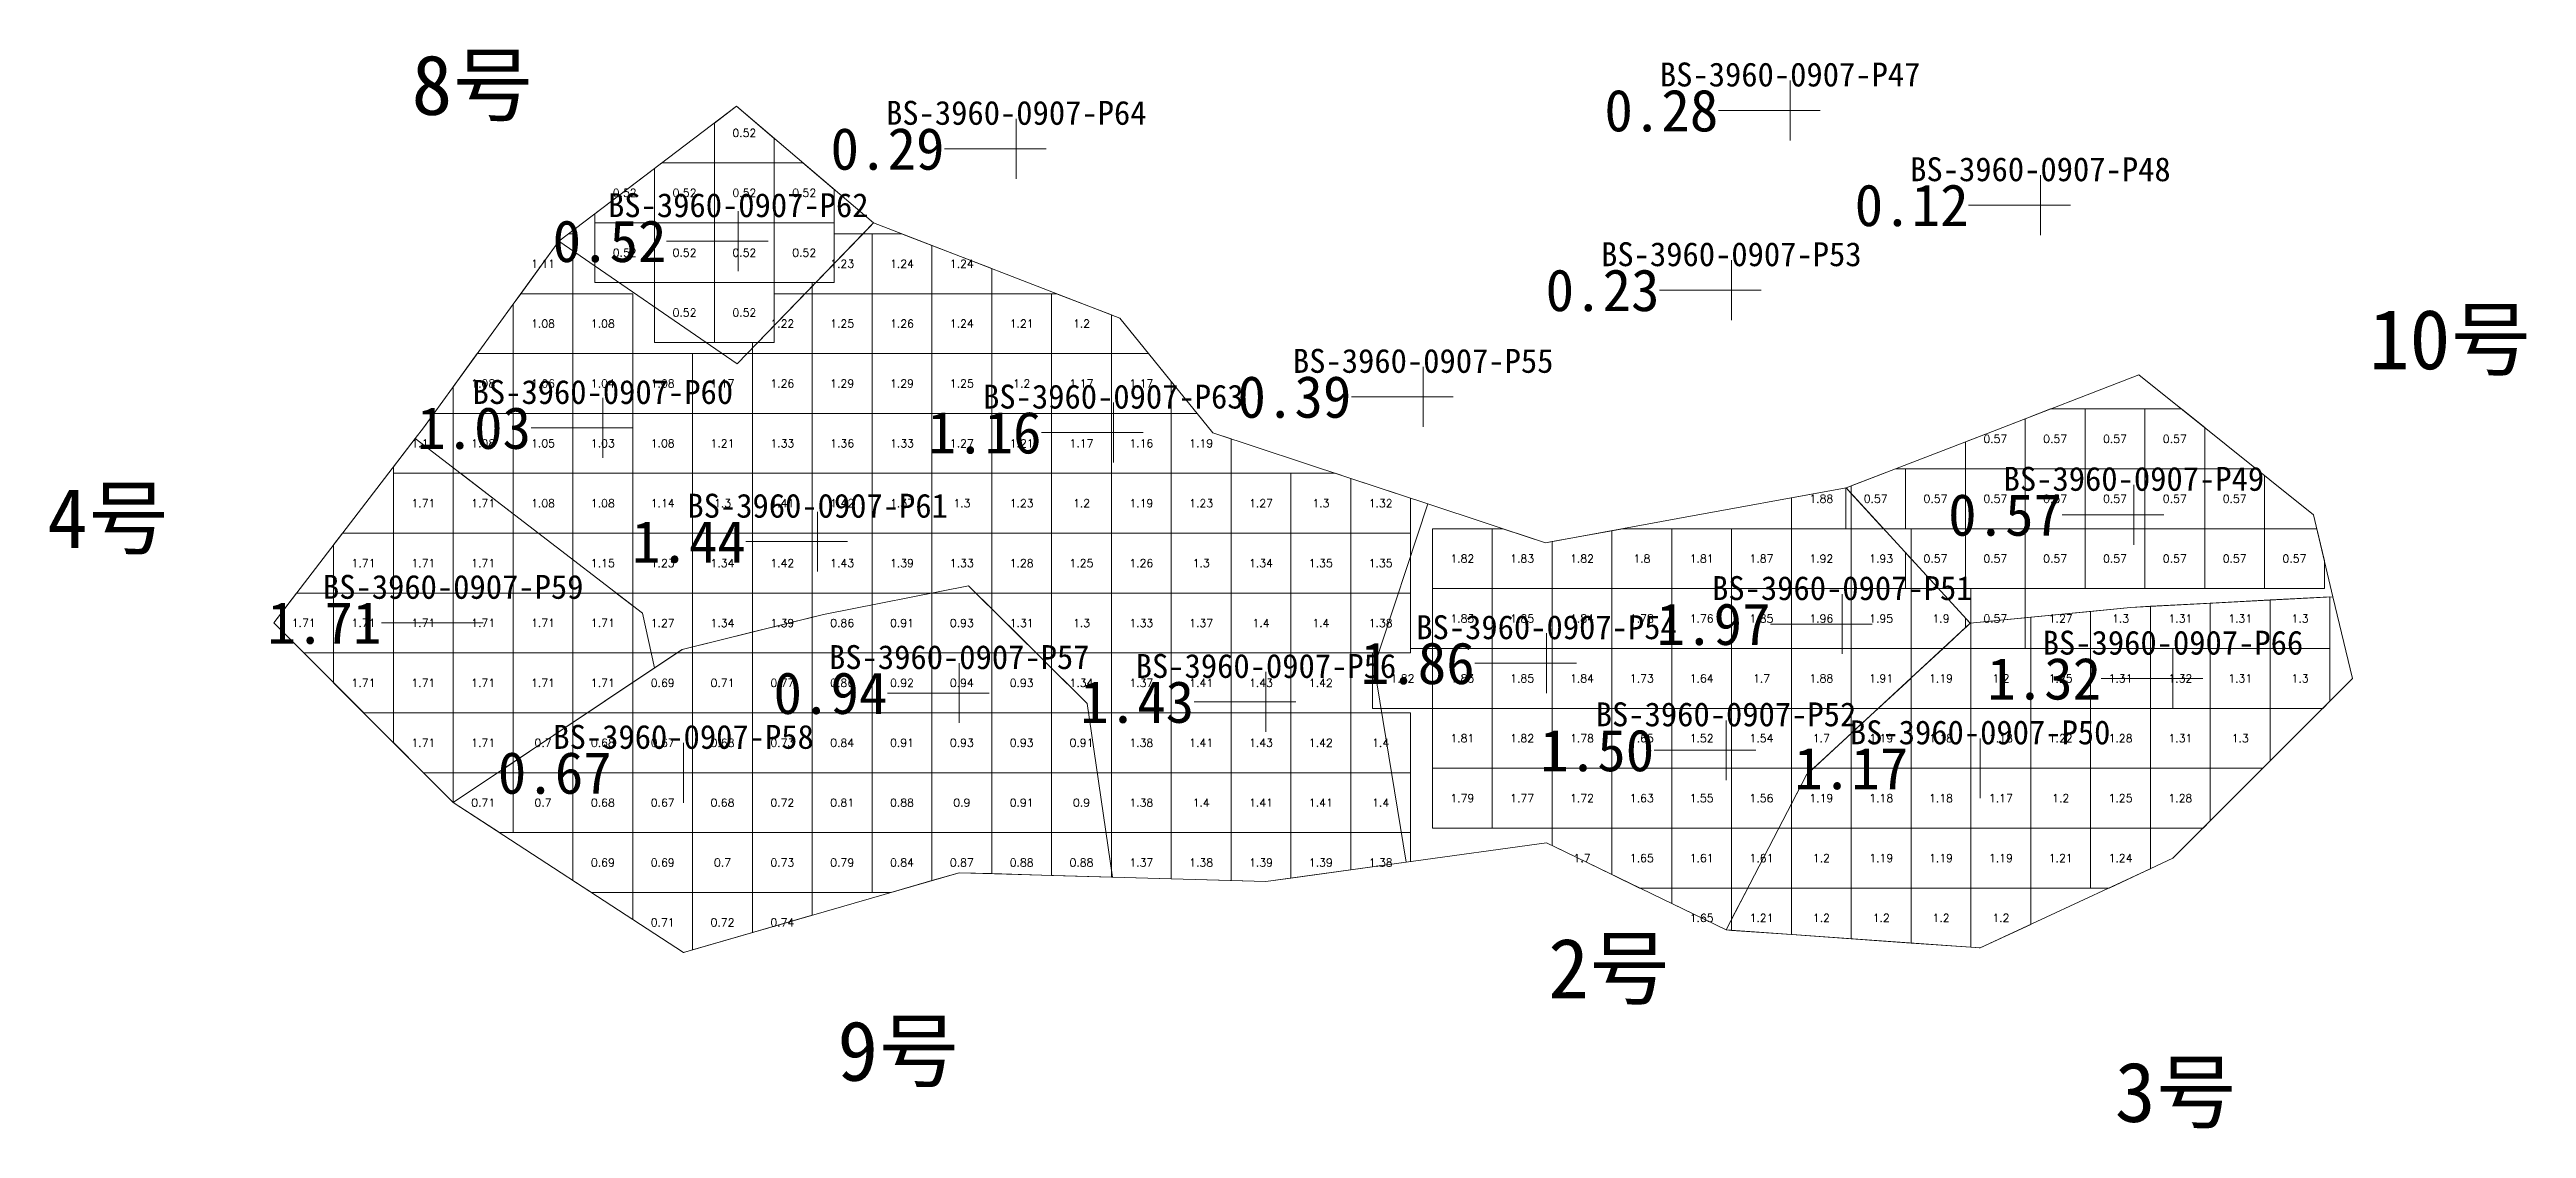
# Model space of a CAD drawing. Header units: inches. Extents: x 469987 to 470037.4, y 4349675.1 to 4349761.5.
# Drawn here: x 469986.96 to 470028.36, y 4349675.06 to 4349693.08 of the extents above; entities that cross this region are included whole.
import ezdxf
from ezdxf.enums import TextEntityAlignment as Align

# ---------------------------------------------------------------- set-up
doc = ezdxf.new("R2010")
doc.units = ezdxf.units.IN
doc.header["$MEASUREMENT"] = 0
for name, color, linetype, lineweight in [('0.500-1.000', 7, 'Continuous', 0), ('1.000-1.500', 7, 'Continuous', 0), ('1.500-3.000', 7, 'Continuous', 0), ('孔口文字', 7, 'Continuous', 0), ('点', 7, 'Continuous', 0), ('爆区方格网', 7, 'Continuous', 0), ('线条', 7, 'Continuous', 0), ('钻孔', 7, 'Continuous', 0)]:
    doc.layers.add(name, color=color, linetype=linetype, lineweight=lineweight)
doc.styles.add('3dmine_textStyle_1', font='txt.shx', dxfattribs={"height": 1, "bigfont": 'gbcbig.shx'})
doc.styles.add('3dmine_textStyle_2', font='宋体.ttf', dxfattribs={"height": 1})
doc.styles.add('3dmine_textStyle_3', font='simsunb.ttf', dxfattribs={"height": 1})

msp = doc.modelspace()

# ---------------------------------------------------------------- texts
at = {"color": 7, "linetype": 'Continuous', "lineweight": 0, "style": '3dmine_textStyle_2'}
for s, p in [('8号', (469993.014, 4349691.986, 1980.974)), ('10号', (470025.728, 4349687.738, 1980.974)), ('4号', (469986.923, 4349684.752, 1980.974)), ('2号', (470012.011, 4349677.234, 1980.974)), ('9号', (470000.131, 4349675.856, 1980.974)), ('3号', (470021.481, 4349675.168, 1980.974))]:
    msp.add_text(s, height=1, dxfattribs=at).set_placement(p)
at = {"color": 4, "linetype": 'Continuous', "lineweight": 0, "true_color": 0x00ffff, "style": '3dmine_textStyle_1'}
for s, p in [('0.52', (469998.576, 4349691.684, 3961.019)), ('0.52', (469996.576, 4349690.684, 3961.019)), ('0.52', (469997.576, 4349690.684, 3961.019)), ('0.52', (469998.576, 4349690.684, 3961.019)), ('0.52', (469999.576, 4349690.684, 3961.019)), ('0.52', (469996.576, 4349689.684, 3961.019)), ('0.52', (469997.576, 4349689.684, 3961.019)), ('0.52', (469998.576, 4349689.684, 3961.019)), ('0.52', (469999.576, 4349689.684, 3961.019)), ('0.52', (469997.576, 4349688.684, 3961.019)), ('0.52', (469998.576, 4349688.684, 3961.019)), ('0.57', (470019.484, 4349686.575, 3960.207)), ('0.57', (470020.484, 4349686.575, 3960.207)), ('0.57', (470021.484, 4349686.575, 3960.207)), ('0.57', (470022.484, 4349686.575, 3960.207)), ('0.57', (470017.484, 4349685.575, 3960.207)), ('0.57', (470018.484, 4349685.575, 3960.207)), ('0.57', (470019.484, 4349685.575, 3960.207)), ('0.57', (470020.484, 4349685.575, 3960.207)), ('0.57', (470021.484, 4349685.575, 3960.207)), ('0.57', (470022.484, 4349685.575, 3960.207)), ('0.57', (470023.484, 4349685.575, 3960.207)), ('0.57', (470018.484, 4349684.575, 3960.207)), ('0.57', (470019.484, 4349684.575, 3960.207)), ('0.57', (470020.484, 4349684.575, 3960.207)), ('0.57', (470021.484, 4349684.575, 3960.207)), ('0.57', (470022.484, 4349684.575, 3960.207)), ('0.57', (470023.484, 4349684.575, 3960.207)), ('0.57', (470024.484, 4349684.575, 3960.207)), ('0.57', (470019.484, 4349683.575, 3960.207)), ('0.86', (470000.211, 4349683.5, 3960.252)), ('0.91', (470001.211, 4349683.5, 3960.252)), ('0.93', (470002.211, 4349683.5, 3960.252)), ('0.69', (469997.211, 4349682.5, 3960.252)), ('0.71', (469998.211, 4349682.5, 3960.252)), ('0.77', (469999.211, 4349682.5, 3960.252)), ('0.86', (470000.211, 4349682.5, 3960.252)), ('0.92', (470001.211, 4349682.5, 3960.252)), ('0.94', (470002.211, 4349682.5, 3960.252)), ('0.93', (470003.211, 4349682.5, 3960.252)), ('0.68', (469996.211, 4349681.5, 3960.252)), ('0.67', (469997.211, 4349681.5, 3960.252)), ('0.68', (469998.211, 4349681.5, 3960.252)), ('0.73', (469999.211, 4349681.5, 3960.252)), ('0.84', (470000.211, 4349681.5, 3960.252)), ('0.91', (470001.211, 4349681.5, 3960.252)), ('0.93', (470002.211, 4349681.5, 3960.252)), ('0.93', (470003.211, 4349681.5, 3960.252)), ('0.91', (470004.211, 4349681.5, 3960.252)), ('0.71', (469994.211, 4349680.5, 3960.252)), ('0.7', (469995.211, 4349680.5, 3960.252)), ('0.68', (469996.211, 4349680.5, 3960.252)), ('0.67', (469997.211, 4349680.5, 3960.252)), ('0.68', (469998.211, 4349680.5, 3960.252)), ('0.72', (469999.211, 4349680.5, 3960.252)), ('0.81', (470000.211, 4349680.5, 3960.252)), ('0.88', (470001.211, 4349680.5, 3960.252)), ('0.9', (470002.211, 4349680.5, 3960.252)), ('0.91', (470003.211, 4349680.5, 3960.252)), ('0.9', (470004.211, 4349680.5, 3960.252)), ('0.69', (469996.211, 4349679.5, 3960.252)), ('0.69', (469997.211, 4349679.5, 3960.252)), ('0.7', (469998.211, 4349679.5, 3960.252)), ('0.73', (469999.211, 4349679.5, 3960.252)), ('0.79', (470000.211, 4349679.5, 3960.252)), ('0.84', (470001.211, 4349679.5, 3960.252)), ('0.87', (470002.211, 4349679.5, 3960.252)), ('0.88', (470003.211, 4349679.5, 3960.252)), ('0.88', (470004.211, 4349679.5, 3960.252)), ('0.71', (469997.211, 4349678.5, 3960.252)), ('0.72', (469998.211, 4349678.5, 3960.252)), ('0.74', (469999.211, 4349678.5, 3960.252))]:
    msp.add_text(s, height=0.1333, dxfattribs=at).set_placement(p, align=Align.MIDDLE_CENTER)
at = {"color": 5, "linetype": 'Continuous', "lineweight": 0, "true_color": 0x0000ff, "style": '3dmine_textStyle_1'}
for s, p in [('1.11', (469995.211, 4349689.5, 3960.875)), ('1.23', (470000.211, 4349689.5, 3960.875)), ('1.24', (470001.211, 4349689.5, 3960.875)), ('1.24', (470002.211, 4349689.5, 3960.875)), ('1.08', (469995.211, 4349688.5, 3960.875)), ('1.08', (469996.211, 4349688.5, 3960.875)), ('1.22', (469999.211, 4349688.5, 3960.875)), ('1.25', (470000.211, 4349688.5, 3960.875)), ('1.26', (470001.211, 4349688.5, 3960.875)), ('1.24', (470002.211, 4349688.5, 3960.875)), ('1.21', (470003.211, 4349688.5, 3960.875)), ('1.2', (470004.211, 4349688.5, 3960.875)), ('1.08', (469994.211, 4349687.5, 3960.875)), ('1.06', (469995.211, 4349687.5, 3960.875)), ('1.04', (469996.211, 4349687.5, 3960.875)), ('1.08', (469997.211, 4349687.5, 3960.875)), ('1.17', (469998.211, 4349687.5, 3960.875)), ('1.26', (469999.211, 4349687.5, 3960.875)), ('1.29', (470000.211, 4349687.5, 3960.875)), ('1.29', (470001.211, 4349687.5, 3960.875)), ('1.25', (470002.211, 4349687.5, 3960.875)), ('1.2', (470003.211, 4349687.5, 3960.875)), ('1.17', (470004.211, 4349687.5, 3960.875)), ('1.17', (470005.211, 4349687.5, 3960.875)), ('1.11', (469993.211, 4349686.5, 3960.875)), ('1.08', (469994.211, 4349686.5, 3960.875)), ('1.05', (469995.211, 4349686.5, 3960.875)), ('1.03', (469996.211, 4349686.5, 3960.875)), ('1.08', (469997.211, 4349686.5, 3960.875)), ('1.21', (469998.211, 4349686.5, 3960.875)), ('1.33', (469999.211, 4349686.5, 3960.875)), ('1.36', (470000.211, 4349686.5, 3960.875)), ('1.33', (470001.211, 4349686.5, 3960.875)), ('1.27', (470002.211, 4349686.5, 3960.875)), ('1.21', (470003.211, 4349686.5, 3960.875)), ('1.17', (470004.211, 4349686.5, 3960.875)), ('1.16', (470005.211, 4349686.5, 3960.875)), ('1.19', (470006.211, 4349686.5, 3960.875)), ('1.71', (469993.211, 4349685.501, 3960.758)), ('1.71', (469994.211, 4349685.501, 3960.758)), ('1.08', (469995.211, 4349685.5, 3960.875)), ('1.08', (469996.211, 4349685.5, 3960.875)), ('1.14', (469997.211, 4349685.5, 3960.875)), ('1.3', (469998.211, 4349685.5, 3960.875)), ('1.41', (469999.211, 4349685.5, 3960.875)), ('1.42', (470000.211, 4349685.5, 3960.875)), ('1.37', (470001.211, 4349685.5, 3960.875)), ('1.3', (470002.211, 4349685.5, 3960.875)), ('1.23', (470003.211, 4349685.5, 3960.875)), ('1.2', (470004.211, 4349685.5, 3960.875)), ('1.19', (470005.211, 4349685.5, 3960.875)), ('1.23', (470006.211, 4349685.5, 3960.875)), ('1.27', (470007.211, 4349685.5, 3960.875)), ('1.3', (470008.211, 4349685.5, 3960.875)), ('1.32', (470009.211, 4349685.5, 3960.875)), ('1.71', (469992.211, 4349684.501, 3960.758)), ('1.71', (469993.211, 4349684.501, 3960.758)), ('1.71', (469994.211, 4349684.501, 3960.758)), ('1.15', (469996.211, 4349684.5, 3960.875)), ('1.23', (469997.211, 4349684.5, 3960.875)), ('1.34', (469998.211, 4349684.5, 3960.875)), ('1.42', (469999.211, 4349684.5, 3960.875)), ('1.43', (470000.211, 4349684.5, 3960.875)), ('1.39', (470001.211, 4349684.5, 3960.875)), ('1.33', (470002.211, 4349684.5, 3960.875)), ('1.28', (470003.211, 4349684.5, 3960.875)), ('1.25', (470004.211, 4349684.5, 3960.875)), ('1.26', (470005.211, 4349684.5, 3960.875)), ('1.3', (470006.211, 4349684.5, 3960.875)), ('1.34', (470007.211, 4349684.5, 3960.875)), ('1.35', (470008.211, 4349684.5, 3960.875)), ('1.35', (470009.211, 4349684.5, 3960.875)), ('1.27', (470020.577, 4349683.575, 3960.639)), ('1.3', (470021.577, 4349683.575, 3960.639)), ('1.31', (470022.577, 4349683.575, 3960.639)), ('1.31', (470023.577, 4349683.575, 3960.639)), ('1.3', (470024.577, 4349683.575, 3960.639)), ('1.71', (469991.211, 4349683.501, 3960.758)), ('1.71', (469992.211, 4349683.501, 3960.758)), ('1.71', (469993.211, 4349683.501, 3960.758)), ('1.71', (469994.211, 4349683.501, 3960.758)), ('1.71', (469995.211, 4349683.501, 3960.758)), ('1.71', (469996.211, 4349683.501, 3960.758)), ('1.27', (469997.211, 4349683.5, 3960.875)), ('1.34', (469998.211, 4349683.5, 3960.875)), ('1.39', (469999.211, 4349683.5, 3960.875)), ('1.31', (470003.211, 4349683.5, 3960.875)), ('1.3', (470004.211, 4349683.5, 3960.875)), ('1.33', (470005.211, 4349683.5, 3960.875)), ('1.37', (470006.211, 4349683.5, 3960.875)), ('1.4', (470007.211, 4349683.5, 3960.875)), ('1.4', (470008.211, 4349683.5, 3960.875)), ('1.38', (470009.211, 4349683.5, 3960.875)), ('1.71', (469992.211, 4349682.501, 3960.758)), ('1.71', (469993.211, 4349682.501, 3960.758)), ('1.71', (469994.211, 4349682.501, 3960.758)), ('1.71', (469995.211, 4349682.501, 3960.758)), ('1.71', (469996.211, 4349682.501, 3960.758)), ('1.34', (470004.211, 4349682.5, 3960.875)), ('1.37', (470005.211, 4349682.5, 3960.875)), ('1.41', (470006.211, 4349682.5, 3960.875)), ('1.43', (470007.211, 4349682.5, 3960.875)), ('1.42', (470008.211, 4349682.5, 3960.875)), ('1.19', (470018.577, 4349682.575, 3960.639)), ('1.2', (470019.577, 4349682.575, 3960.639)), ('1.25', (470020.577, 4349682.575, 3960.639)), ('1.31', (470021.577, 4349682.575, 3960.639)), ('1.32', (470022.577, 4349682.575, 3960.639)), ('1.31', (470023.577, 4349682.575, 3960.639)), ('1.3', (470024.577, 4349682.575, 3960.639)), ('1.71', (469993.211, 4349681.501, 3960.758)), ('1.71', (469994.211, 4349681.501, 3960.758)), ('0.7', (469995.211, 4349681.5, 3960.252)), ('1.38', (470005.211, 4349681.5, 3960.875)), ('1.41', (470006.211, 4349681.5, 3960.875)), ('1.43', (470007.211, 4349681.5, 3960.875)), ('1.42', (470008.211, 4349681.5, 3960.875)), ('1.4', (470009.211, 4349681.5, 3960.875)), ('1.19', (470017.577, 4349681.575, 3960.639)), ('1.18', (470018.577, 4349681.575, 3960.639)), ('1.18', (470019.577, 4349681.575, 3960.639)), ('1.22', (470020.577, 4349681.575, 3960.639)), ('1.28', (470021.577, 4349681.575, 3960.639)), ('1.31', (470022.577, 4349681.575, 3960.639)), ('1.3', (470023.577, 4349681.575, 3960.639)), ('1.38', (470005.211, 4349680.5, 3960.875)), ('1.4', (470006.211, 4349680.5, 3960.875)), ('1.41', (470007.211, 4349680.5, 3960.875)), ('1.41', (470008.211, 4349680.5, 3960.875)), ('1.4', (470009.211, 4349680.5, 3960.875)), ('1.19', (470016.577, 4349680.575, 3960.639)), ('1.18', (470017.577, 4349680.575, 3960.639)), ('1.18', (470018.577, 4349680.575, 3960.639)), ('1.17', (470019.577, 4349680.575, 3960.639)), ('1.2', (470020.577, 4349680.575, 3960.639)), ('1.25', (470021.577, 4349680.575, 3960.639)), ('1.28', (470022.577, 4349680.575, 3960.639)), ('1.37', (470005.211, 4349679.5, 3960.875)), ('1.38', (470006.211, 4349679.5, 3960.875)), ('1.39', (470007.211, 4349679.5, 3960.875)), ('1.39', (470008.211, 4349679.5, 3960.875)), ('1.38', (470009.211, 4349679.5, 3960.875)), ('1.2', (470016.577, 4349679.575, 3960.639)), ('1.19', (470017.577, 4349679.575, 3960.639)), ('1.19', (470018.577, 4349679.575, 3960.639)), ('1.19', (470019.577, 4349679.575, 3960.639)), ('1.21', (470020.577, 4349679.575, 3960.639)), ('1.24', (470021.577, 4349679.575, 3960.639)), ('1.21', (470015.577, 4349678.575, 3960.639)), ('1.2', (470016.577, 4349678.575, 3960.639)), ('1.2', (470017.577, 4349678.575, 3960.639)), ('1.2', (470018.577, 4349678.575, 3960.639)), ('1.2', (470019.577, 4349678.575, 3960.639))]:
    msp.add_text(s, height=0.1333, dxfattribs=at).set_placement(p, align=Align.MIDDLE_CENTER)
at = {"color": 1, "linetype": 'Continuous', "lineweight": 0, "true_color": 0xff0000, "style": '3dmine_textStyle_1'}
for s, p in [('1.88', (470016.576, 4349685.575, 3960.857)), ('1.82', (470010.576, 4349684.575, 3960.857)), ('1.83', (470011.576, 4349684.575, 3960.857)), ('1.82', (470012.576, 4349684.575, 3960.857)), ('1.8', (470013.576, 4349684.575, 3960.857)), ('1.81', (470014.576, 4349684.575, 3960.857)), ('1.87', (470015.576, 4349684.575, 3960.857)), ('1.92', (470016.576, 4349684.575, 3960.857)), ('1.93', (470017.576, 4349684.575, 3960.857)), ('1.83', (470010.576, 4349683.575, 3960.857)), ('1.85', (470011.576, 4349683.575, 3960.857)), ('1.84', (470012.576, 4349683.575, 3960.857)), ('1.78', (470013.576, 4349683.575, 3960.857)), ('1.76', (470014.576, 4349683.575, 3960.857)), ('1.85', (470015.576, 4349683.575, 3960.857)), ('1.96', (470016.576, 4349683.575, 3960.857)), ('1.95', (470017.576, 4349683.575, 3960.857)), ('1.9', (470018.576, 4349683.575, 3960.857)), ('1.82', (470009.576, 4349682.575, 3960.857)), ('1.83', (470010.576, 4349682.575, 3960.857)), ('1.85', (470011.576, 4349682.575, 3960.857)), ('1.84', (470012.576, 4349682.575, 3960.857)), ('1.73', (470013.576, 4349682.575, 3960.857)), ('1.64', (470014.576, 4349682.575, 3960.857)), ('1.7', (470015.576, 4349682.575, 3960.857)), ('1.88', (470016.576, 4349682.575, 3960.857)), ('1.91', (470017.576, 4349682.575, 3960.857)), ('1.81', (470010.576, 4349681.575, 3960.857)), ('1.82', (470011.576, 4349681.575, 3960.857)), ('1.78', (470012.576, 4349681.575, 3960.857)), ('1.65', (470013.576, 4349681.575, 3960.857)), ('1.52', (470014.576, 4349681.575, 3960.857)), ('1.54', (470015.576, 4349681.575, 3960.857)), ('1.7', (470016.576, 4349681.575, 3960.857)), ('1.79', (470010.576, 4349680.575, 3960.857)), ('1.77', (470011.576, 4349680.575, 3960.857)), ('1.72', (470012.576, 4349680.575, 3960.857)), ('1.63', (470013.576, 4349680.575, 3960.857)), ('1.55', (470014.576, 4349680.575, 3960.857)), ('1.56', (470015.576, 4349680.575, 3960.857)), ('1.7', (470012.576, 4349679.575, 3960.857)), ('1.65', (470013.576, 4349679.575, 3960.857)), ('1.61', (470014.576, 4349679.575, 3960.857)), ('1.61', (470015.576, 4349679.575, 3960.857)), ('1.65', (470014.576, 4349678.575, 3960.857))]:
    msp.add_text(s, height=0.1333, dxfattribs=at).set_placement(p, align=Align.MIDDLE_CENTER)
at = {"layer": '孔口文字', "color": 138, "linetype": 'Continuous', "lineweight": 0, "true_color": 0x004c4c, "style": '3dmine_textStyle_3'}
for s, p in [('BS-3960-0907-P47', (470016.055, 4349692.46, 3960.834)), ('BS-3960-0907-P64', (470003.121, 4349691.82, 3960.911)), ('BS-3960-0907-P48', (470020.238, 4349690.878, 3960.747)), ('BS-3960-0907-P62', (469998.475, 4349690.278, 3961.019)), ('BS-3960-0907-P53', (470015.072, 4349689.459, 3960.823)), ('BS-3960-0907-P55', (470009.922, 4349687.678, 3960.758)), ('BS-3960-0907-P60', (469996.211, 4349687.158, 3960.945)), ('BS-3960-0907-P63', (470004.743, 4349687.081, 3960.875)), ('BS-3960-0907-P49', (470021.8, 4349685.708, 3960.207)), ('BS-3960-0907-P61', (469999.801, 4349685.259, 3960.75)), ('BS-3960-0907-P59', (469993.71, 4349683.904, 3960.758)), ('BS-3960-0907-P51', (470016.927, 4349683.883, 3960.64)), ('BS-3960-0907-P54', (470011.983, 4349683.23, 3960.857)), ('BS-3960-0907-P66', (470022.453, 4349682.972, 3960.639)), ('BS-3960-0907-P57', (470002.168, 4349682.731, 3960.536)), ('BS-3960-0907-P56', (470007.294, 4349682.583, 3960.309)), ('BS-3960-0907-P52', (470014.983, 4349681.775, 3960.851)), ('BS-3960-0907-P58', (469997.56, 4349681.399, 3960.252)), ('BS-3960-0907-P50', (470019.23, 4349681.474, 3960.608))]:
    msp.add_text(s, height=0.4, dxfattribs=at).set_placement(p, align=Align.CENTER)
at = {"layer": '钻孔', "color": 8, "linetype": 'Continuous', "lineweight": 0, "true_color": 0x808080, "style": '3dmine_textStyle_3'}
for s, p in [('0.28', (470014.855, 4349692.06, 3960.834)), ('0.29', (470001.921, 4349691.42, 3960.911)), ('0.12', (470019.038, 4349690.478, 3960.747)), ('0.23', (470013.872, 4349689.059, 3960.823)), ('0.39', (470008.722, 4349687.278, 3960.758))]:
    msp.add_text(s, height=0.7, dxfattribs=at).set_placement(p, align=Align.MIDDLE_RIGHT)
at = {"layer": '钻孔', "color": 4, "linetype": 'Continuous', "lineweight": 0, "true_color": 0x00ffff, "style": '3dmine_textStyle_3'}
for s, p in [('0.52', (469997.275, 4349689.878, 3961.019)), ('0.57', (470020.6, 4349685.308, 3960.207)), ('0.94', (470000.968, 4349682.331, 3960.536)), ('0.67', (469996.36, 4349680.999, 3960.252))]:
    msp.add_text(s, height=0.7, dxfattribs=at).set_placement(p, align=Align.MIDDLE_RIGHT)
at = {"layer": '钻孔', "color": 5, "linetype": 'Continuous', "lineweight": 0, "true_color": 0x0000ff, "style": '3dmine_textStyle_3'}
for s, p in [('1.03', (469995.011, 4349686.758, 3960.945)), ('1.16', (470003.543, 4349686.681, 3960.875)), ('1.44', (469998.601, 4349684.859, 3960.75)), ('1.32', (470021.253, 4349682.572, 3960.639)), ('1.43', (470006.094, 4349682.183, 3960.309)), ('1.17', (470018.03, 4349681.074, 3960.608))]:
    msp.add_text(s, height=0.7, dxfattribs=at).set_placement(p, align=Align.MIDDLE_RIGHT)
at = {"layer": '钻孔', "color": 1, "linetype": 'Continuous', "lineweight": 0, "true_color": 0xff0000, "style": '3dmine_textStyle_3'}
for s, p in [('1.71', (469992.51, 4349683.504, 3960.758)), ('1.97', (470015.727, 4349683.483, 3960.64)), ('1.86', (470010.783, 4349682.83, 3960.857)), ('1.50', (470013.783, 4349681.375, 3960.851))]:
    msp.add_text(s, height=0.7, dxfattribs=at).set_placement(p, align=Align.MIDDLE_RIGHT)

# ---------------------------------------------------------------- hatches: boundary and pattern name
at = {"layer": '钻孔', "linetype": 'Continuous', "lineweight": 0, "true_color": 0x808080, "extrusion": (0, 1, 0)}
for points in [[(-470017.055, 3949.834), (-470016.055, 3949.834), (-470016.055, 3960.834), (-470017.055, 3960.834)], [(-470004.121, 3949.911), (-470003.121, 3949.911), (-470003.121, 3960.911), (-470004.121, 3960.911)], [(-470021.238, 3949.747), (-470020.238, 3949.747), (-470020.238, 3960.747), (-470021.238, 3960.747)], [(-470016.072, 3949.823), (-470015.072, 3949.823), (-470015.072, 3960.823), (-470016.072, 3960.823)], [(-470010.922, 3949.758), (-470009.922, 3949.758), (-470009.922, 3960.758), (-470010.922, 3960.758)]]:
    msp.add_hatch(color=8, dxfattribs=at).paths.add_polyline_path(points, flags=0)
at = {"layer": '钻孔', "linetype": 'Continuous', "lineweight": 0, "true_color": 0x00ffff, "extrusion": (0, 1, 0)}
for points in [[(-469999.475, 3950.019), (-469998.475, 3950.019), (-469998.475, 3961.019), (-469999.475, 3961.019)], [(-470022.8, 3950.207), (-470021.8, 3950.207), (-470021.8, 3960.207), (-470022.8, 3960.207)], [(-470003.168, 3949.536), (-470002.168, 3949.536), (-470002.168, 3960.536), (-470003.168, 3960.536)], [(-469998.56, 3950.252), (-469997.56, 3950.252), (-469997.56, 3960.252), (-469998.56, 3960.252)]]:
    msp.add_hatch(color=4, dxfattribs=at).paths.add_polyline_path(points, flags=0)
at = {"layer": '钻孔', "linetype": 'Continuous', "lineweight": 0, "true_color": 0x0000ff, "extrusion": (0, 1, 0)}
for points in [[(-469997.211, 3949.945), (-469996.211, 3949.945), (-469996.211, 3960.945), (-469997.211, 3960.945)], [(-470005.743, 3949.875), (-470004.743, 3949.875), (-470004.743, 3960.875), (-470005.743, 3960.875)], [(-470000.801, 3949.75), (-469999.801, 3949.75), (-469999.801, 3960.75), (-470000.801, 3960.75)], [(-470023.453, 3949.639), (-470022.453, 3949.639), (-470022.453, 3960.639), (-470023.453, 3960.639)], [(-470008.294, 3950.309), (-470007.294, 3950.309), (-470007.294, 3960.309), (-470008.294, 3960.309)], [(-470020.23, 3949.608), (-470019.23, 3949.608), (-470019.23, 3960.608), (-470020.23, 3960.608)]]:
    msp.add_hatch(color=5, dxfattribs=at).paths.add_polyline_path(points, flags=0)
at = {"layer": '钻孔', "linetype": 'Continuous', "lineweight": 0, "true_color": 0xff0000, "extrusion": (0, 1, 0)}
for points in [[(-469994.71, 3949.758), (-469993.71, 3949.758), (-469993.71, 3960.758), (-469994.71, 3960.758)], [(-470017.927, 3949.64), (-470016.927, 3949.64), (-470016.927, 3960.64), (-470017.927, 3960.64)], [(-470012.983, 3949.857), (-470011.983, 3949.857), (-470011.983, 3960.857), (-470012.983, 3960.857)], [(-470015.983, 3949.851), (-470014.983, 3949.851), (-470014.983, 3960.851), (-470015.983, 3960.851)]]:
    msp.add_hatch(color=1, dxfattribs=at).paths.add_polyline_path(points, flags=0)

# ---------------------------------------------------------------- linework, layer by layer
at = {"layer": '0.500-1.000', "color": 4, "linetype": 'Continuous', "lineweight": 0, "true_color": 0x00ffff}
for points in [[(470000.735, 4349690.181), (469998.456, 4349687.827), (469995.475, 4349689.878), (469998.444, 4349692.129), (469998.444, 4349692.129), (470000.735, 4349690.181)], [(470024.8, 4349685.308), (470025.127, 4349683.94), (470021.746, 4349683.762), (470019.065, 4349683.495), (470016.989, 4349685.757), (470019.437, 4349686.701), (470021.885, 4349687.646), (470024.8, 4349685.308)], [(470004.305, 4349682.157), (470004.731, 4349679.257), (470002.168, 4349679.331), (470000.664, 4349678.896), (469997.56, 4349677.999), (469993.71, 4349680.504), (469997.535, 4349683.059), (469999.333, 4349683.501), (469999.898, 4349683.64), (470002.322, 4349684.12), (470004.305, 4349682.157)]]:
    msp.add_lwpolyline(points, dxfattribs=at)
at = {"layer": '1.000-1.500', "color": 5, "linetype": 'Continuous', "lineweight": 0, "true_color": 0x0000ff}
for points in [[(470004.854, 4349688.59), (470006.406, 4349686.676), (470008.661, 4349685.931), (470009.999, 4349685.489), (470009.102, 4349682.772), (470009.639, 4349679.506), (470007.294, 4349679.183), (470004.731, 4349679.257), (470004.305, 4349682.157), (470003.468, 4349682.986), (470003.201, 4349683.25), (470002.322, 4349684.12), (469999.898, 4349683.64), (469997.535, 4349683.059), (469997.074, 4349682.751), (469996.871, 4349683.663), (469993.075, 4349686.58), (469993.211, 4349686.758), (469995.475, 4349689.878), (469998.456, 4349687.827), (469999.817, 4349689.233), (470000.671, 4349690.114), (470000.735, 4349690.181), (470004.854, 4349688.59)], [(470025.453, 4349682.572), (470022.453, 4349679.572), (470021.988, 4349679.356), (470019.23, 4349678.074), (470014.983, 4349678.375), (470016.327, 4349680.966), (470019.065, 4349683.495), (470020.02, 4349683.59), (470021.746, 4349683.762), (470025.127, 4349683.94), (470025.453, 4349682.572)]]:
    msp.add_lwpolyline(points, dxfattribs=at)
at = {"layer": '1.500-3.000', "color": 5, "linetype": 'Continuous', "lineweight": 0, "true_color": 0x0000ff}
msp.add_lwpolyline([(469996.871, 4349683.663), (469997.074, 4349682.751), (469993.71, 4349680.504), (469990.71, 4349683.504), (469993.075, 4349686.58), (469996.871, 4349683.663)], dxfattribs=at)
at = {"layer": '1.500-3.000', "color": 1, "linetype": 'Continuous', "lineweight": 0, "true_color": 0xff0000}
msp.add_lwpolyline([(470019.065, 4349683.495), (470016.934, 4349681.526), (470016.327, 4349680.966), (470014.983, 4349678.375), (470012.305, 4349679.674), (470011.983, 4349679.83), (470009.639, 4349679.506), (470009.102, 4349682.772), (470009.999, 4349685.489), (470011.967, 4349684.839), (470014.179, 4349685.243), (470016.989, 4349685.757), (470019.065, 4349683.495)], dxfattribs=at)
at = {"layer": '点', "color": 138, "linetype": 'Continuous', "lineweight": 0, "true_color": 0x004c4c}
for points, elevation in [([(470016.055, 4349691.56), (470016.055, 4349692.56)], 3960.834), ([(470003.121, 4349690.92), (470003.121, 4349691.92)], 3960.911), ([(470016.555, 4349692.06), (470015.555, 4349692.06)], 3960.834), ([(470003.621, 4349691.42), (470002.621, 4349691.42)], 3960.911), ([(470020.238, 4349689.978), (470020.238, 4349690.978)], 3960.747), ([(469998.475, 4349689.378), (469998.475, 4349690.378)], 3961.019), ([(470020.738, 4349690.478), (470019.738, 4349690.478)], 3960.747), ([(469998.975, 4349689.878), (469997.975, 4349689.878)], 3961.019), ([(470015.072, 4349688.559), (470015.072, 4349689.559)], 3960.823), ([(470015.572, 4349689.059), (470014.572, 4349689.059)], 3960.823), ([(470009.922, 4349686.778), (470009.922, 4349687.778)], 3960.758), ([(469996.211, 4349686.258), (469996.211, 4349687.258)], 3960.945), ([(470004.743, 4349686.181), (470004.743, 4349687.181)], 3960.875), ([(470010.422, 4349687.278), (470009.422, 4349687.278)], 3960.758), ([(469996.711, 4349686.758), (469995.711, 4349686.758)], 3960.945), ([(470005.243, 4349686.681), (470004.243, 4349686.681)], 3960.875), ([(470021.8, 4349684.808), (470021.8, 4349685.808)], 3960.207), ([(469999.801, 4349684.359), (469999.801, 4349685.359)], 3960.75), ([(470022.3, 4349685.308), (470021.3, 4349685.308)], 3960.207), ([(470000.301, 4349684.859), (469999.301, 4349684.859)], 3960.75), ([(469993.71, 4349683.004), (469993.71, 4349684.004)], 3960.758), ([(470016.927, 4349682.983), (470016.927, 4349683.983)], 3960.64), ([(469994.21, 4349683.504), (469993.21, 4349683.504)], 3960.758), ([(470011.983, 4349682.33), (470011.983, 4349683.33)], 3960.857), ([(470017.427, 4349683.483), (470016.427, 4349683.483)], 3960.64), ([(470002.168, 4349681.831), (470002.168, 4349682.831)], 3960.536), ([(470012.483, 4349682.83), (470011.483, 4349682.83)], 3960.857), ([(470022.453, 4349682.072), (470022.453, 4349683.072)], 3960.639), ([(470007.294, 4349681.683), (470007.294, 4349682.683)], 3960.309), ([(470022.953, 4349682.572), (470021.953, 4349682.572)], 3960.639), ([(470002.668, 4349682.331), (470001.668, 4349682.331)], 3960.536), ([(470007.794, 4349682.183), (470006.794, 4349682.183)], 3960.309), ([(470014.983, 4349680.875), (470014.983, 4349681.875)], 3960.851), ([(470019.23, 4349680.574), (470019.23, 4349681.574)], 3960.608), ([(469997.56, 4349680.499), (469997.56, 4349681.499)], 3960.252), ([(470015.483, 4349681.375), (470014.483, 4349681.375)], 3960.851), ([(469998.06, 4349680.999), (469997.06, 4349680.999)], 3960.252), ([(470019.73, 4349681.074), (470018.73, 4349681.074)], 3960.608)]:
    msp.add_lwpolyline(points, dxfattribs=dict(at, elevation=elevation))
at = {"layer": '爆区方格网', "color": 4, "linetype": 'Continuous', "lineweight": 0, "true_color": 0x00ffff}
for points, elevation in [([(469999.076, 4349691.592), (469999.076, 4349691.184), (469998.076, 4349691.184), (469998.076, 4349691.85), (469998.444, 4349692.129), (469998.444, 4349692.129), (469999.076, 4349691.592)], 3961.019), ([(469997.076, 4349690.184), (469996.076, 4349690.184), (469996.076, 4349690.333), (469997.076, 4349691.092), (469997.076, 4349690.184)], 3961.019), ([(469998.076, 4349690.184), (469997.076, 4349690.184), (469997.076, 4349691.092), (469997.197, 4349691.184), (469998.076, 4349691.184), (469998.076, 4349690.184)], 3961.019), ([(469999.076, 4349690.184), (469998.076, 4349690.184), (469998.076, 4349691.184), (469999.076, 4349691.184), (469999.076, 4349690.184)], 3961.019), ([(470000.076, 4349690.741), (470000.076, 4349690.184), (469999.076, 4349690.184), (469999.076, 4349691.184), (469999.556, 4349691.184), (470000.076, 4349690.741)], 3961.019), ([(469997.076, 4349689.184), (469996.076, 4349689.184), (469996.076, 4349690.184), (469997.076, 4349690.184), (469997.076, 4349689.184)], 3961.019), ([(469998.076, 4349689.184), (469997.076, 4349689.184), (469997.076, 4349690.184), (469998.076, 4349690.184), (469998.076, 4349689.184)], 3961.019), ([(469999.076, 4349689.184), (469998.076, 4349689.184), (469998.076, 4349690.184), (469999.076, 4349690.184), (469999.076, 4349689.184)], 3961.019), ([(470000.076, 4349689.184), (469999.076, 4349689.184), (469999.076, 4349690.184), (470000.076, 4349690.184), (470000.076, 4349689.184)], 3961.019), ([(469998.076, 4349688.184), (469997.076, 4349688.184), (469997.076, 4349689.184), (469998.076, 4349689.184), (469998.076, 4349688.184)], 3961.019), ([(469999.076, 4349688.184), (469998.076, 4349688.184), (469998.076, 4349689.184), (469999.076, 4349689.184), (469999.076, 4349688.184)], 3961.019), ([(470020.984, 4349686.075), (470019.984, 4349686.075), (470019.984, 4349686.912), (470020.407, 4349687.075), (470020.984, 4349687.075), (470020.984, 4349686.075)], 3960.207), ([(470021.984, 4349686.075), (470020.984, 4349686.075), (470020.984, 4349687.075), (470021.984, 4349687.075), (470021.984, 4349686.075)], 3960.207), ([(470022.984, 4349686.764), (470022.984, 4349686.075), (470021.984, 4349686.075), (470021.984, 4349687.075), (470022.596, 4349687.075), (470022.984, 4349686.764)], 3960.207), ([(470019.984, 4349686.075), (470018.984, 4349686.075), (470018.984, 4349686.526), (470019.437, 4349686.701), (470019.984, 4349686.912), (470019.984, 4349686.075)], 3960.207), ([(470017.984, 4349685.075), (470017.615, 4349685.075), (470017.076, 4349685.663), (470017.076, 4349685.075), (470016.984, 4349685.075), (470016.984, 4349685.756), (470016.989, 4349685.757), (470017.076, 4349685.663), (470017.076, 4349685.79), (470017.076, 4349685.79), (470017.814, 4349686.075), (470017.984, 4349686.075), (470017.984, 4349685.075)], 3960.207), ([(470018.984, 4349685.075), (470017.984, 4349685.075), (470017.984, 4349686.075), (470018.984, 4349686.075), (470018.984, 4349685.075)], 3960.207), ([(470019.984, 4349685.075), (470018.984, 4349685.075), (470018.984, 4349686.075), (470019.984, 4349686.075), (470019.984, 4349685.075)], 3960.207), ([(470020.984, 4349685.075), (470019.984, 4349685.075), (470019.984, 4349686.075), (470020.984, 4349686.075), (470020.984, 4349685.075)], 3960.207), ([(470021.984, 4349685.075), (470020.984, 4349685.075), (470020.984, 4349686.075), (470021.984, 4349686.075), (470021.984, 4349685.075)], 3960.207), ([(470022.984, 4349685.075), (470021.984, 4349685.075), (470021.984, 4349686.075), (470022.984, 4349686.075), (470022.984, 4349685.075)], 3960.207), ([(470023.984, 4349685.962), (470023.984, 4349685.075), (470022.984, 4349685.075), (470022.984, 4349686.075), (470023.843, 4349686.075), (470023.984, 4349685.962)], 3960.207), ([(470018.984, 4349684.075), (470018.533, 4349684.075), (470018.076, 4349684.573), (470018.076, 4349684.075), (470017.984, 4349684.075), (470017.984, 4349684.673), (470018.076, 4349684.573), (470018.076, 4349685.075), (470018.984, 4349685.075), (470018.984, 4349684.075)], 3960.207), ([(470019.984, 4349684.075), (470018.984, 4349684.075), (470018.984, 4349685.075), (470019.984, 4349685.075), (470019.984, 4349684.075)], 3960.207), ([(470020.984, 4349684.075), (470019.984, 4349684.075), (470019.984, 4349685.075), (470020.984, 4349685.075), (470020.984, 4349684.075)], 3960.207), ([(470021.984, 4349684.075), (470020.984, 4349684.075), (470020.984, 4349685.075), (470021.984, 4349685.075), (470021.984, 4349684.075)], 3960.207), ([(470022.984, 4349684.075), (470021.984, 4349684.075), (470021.984, 4349685.075), (470022.984, 4349685.075), (470022.984, 4349684.075)], 3960.207), ([(470023.984, 4349684.075), (470022.984, 4349684.075), (470022.984, 4349685.075), (470023.984, 4349685.075), (470023.984, 4349684.075)], 3960.207), ([(470024.984, 4349684.537), (470024.984, 4349684.075), (470023.984, 4349684.075), (470023.984, 4349685.075), (470024.855, 4349685.075), (470024.984, 4349684.537)], 3960.207), ([(470019.984, 4349683.075), (470019.076, 4349683.075), (470019.076, 4349684.075), (470019.984, 4349684.075), (470019.984, 4349683.075)], 3960.207), ([(470000.711, 4349683), (469999.711, 4349683), (469999.711, 4349684), (470000.711, 4349684), (470000.711, 4349683)], 3960.252), ([(470001.711, 4349683), (470000.711, 4349683), (470000.711, 4349684), (470001.711, 4349684), (470001.711, 4349683)], 3960.252), ([(470002.711, 4349683), (470001.711, 4349683), (470001.711, 4349684), (470002.711, 4349684), (470002.711, 4349683)], 3960.252), ([(470019.065, 4349683.495), (470018.984, 4349683.42), (470018.984, 4349683.583), (470019.065, 4349683.495)], 3960.207), ([(469997.711, 4349682), (469996.711, 4349682), (469996.711, 4349683), (469997.711, 4349683), (469997.711, 4349682)], 3960.252), ([(469998.711, 4349682), (469997.711, 4349682), (469997.711, 4349683), (469998.711, 4349683), (469998.711, 4349682)], 3960.252), ([(469999.711, 4349682), (469998.711, 4349682), (469998.711, 4349683), (469999.711, 4349683), (469999.711, 4349682)], 3960.252), ([(470000.711, 4349682), (469999.711, 4349682), (469999.711, 4349683), (470000.711, 4349683), (470000.711, 4349682)], 3960.252), ([(470001.711, 4349682), (470000.711, 4349682), (470000.711, 4349683), (470001.711, 4349683), (470001.711, 4349682)], 3960.252), ([(470002.711, 4349682), (470001.711, 4349682), (470001.711, 4349683), (470002.711, 4349683), (470002.711, 4349682)], 3960.252), ([(470003.711, 4349682), (470002.711, 4349682), (470002.711, 4349683), (470003.711, 4349683), (470003.711, 4349682)], 3960.252), ([(469996.711, 4349681), (469995.711, 4349681), (469995.711, 4349682), (469996.711, 4349682), (469996.711, 4349681)], 3960.252), ([(469997.711, 4349681), (469996.711, 4349681), (469996.711, 4349682), (469997.711, 4349682), (469997.711, 4349681)], 3960.252), ([(469998.711, 4349681), (469997.711, 4349681), (469997.711, 4349682), (469998.711, 4349682), (469998.711, 4349681)], 3960.252), ([(469999.711, 4349681), (469998.711, 4349681), (469998.711, 4349682), (469999.711, 4349682), (469999.711, 4349681)], 3960.252), ([(470000.711, 4349681), (469999.711, 4349681), (469999.711, 4349682), (470000.711, 4349682), (470000.711, 4349681)], 3960.252), ([(470001.711, 4349681), (470000.711, 4349681), (470000.711, 4349682), (470001.711, 4349682), (470001.711, 4349681)], 3960.252), ([(470002.711, 4349681), (470001.711, 4349681), (470001.711, 4349682), (470002.711, 4349682), (470002.711, 4349681)], 3960.252), ([(470003.711, 4349681), (470002.711, 4349681), (470002.711, 4349682), (470003.711, 4349682), (470003.711, 4349681)], 3960.252), ([(470004.711, 4349681), (470003.711, 4349681), (470003.711, 4349682), (470004.711, 4349682), (470004.711, 4349681)], 3960.252), ([(469994.711, 4349680), (469994.484, 4349680), (469993.711, 4349680.503), (469993.711, 4349681), (469994.711, 4349681), (469994.711, 4349680)], 3960.252), ([(469995.711, 4349680), (469994.711, 4349680), (469994.711, 4349681), (469995.711, 4349681), (469995.711, 4349680)], 3960.252), ([(469996.711, 4349680), (469995.711, 4349680), (469995.711, 4349681), (469996.711, 4349681), (469996.711, 4349680)], 3960.252), ([(469997.711, 4349680), (469996.711, 4349680), (469996.711, 4349681), (469997.711, 4349681), (469997.711, 4349680)], 3960.252), ([(469998.711, 4349680), (469997.711, 4349680), (469997.711, 4349681), (469998.711, 4349681), (469998.711, 4349680)], 3960.252), ([(469999.711, 4349680), (469998.711, 4349680), (469998.711, 4349681), (469999.711, 4349681), (469999.711, 4349680)], 3960.252), ([(470000.711, 4349680), (469999.711, 4349680), (469999.711, 4349681), (470000.711, 4349681), (470000.711, 4349680)], 3960.252), ([(470001.711, 4349680), (470000.711, 4349680), (470000.711, 4349681), (470001.711, 4349681), (470001.711, 4349680)], 3960.252), ([(470002.711, 4349680), (470001.711, 4349680), (470001.711, 4349681), (470002.711, 4349681), (470002.711, 4349680)], 3960.252), ([(470003.711, 4349680), (470002.711, 4349680), (470002.711, 4349681), (470003.711, 4349681), (470003.711, 4349680)], 3960.252), ([(470004.711, 4349680), (470003.711, 4349680), (470003.711, 4349681), (470004.711, 4349681), (470004.711, 4349680)], 3960.252), ([(469996.711, 4349679), (469996.021, 4349679), (469995.711, 4349679.202), (469995.711, 4349680), (469996.711, 4349680), (469996.711, 4349679)], 3960.252), ([(469997.711, 4349679), (469996.711, 4349679), (469996.711, 4349680), (469997.711, 4349680), (469997.711, 4349679)], 3960.252), ([(469998.711, 4349679), (469997.711, 4349679), (469997.711, 4349680), (469998.711, 4349680), (469998.711, 4349679)], 3960.252), ([(469999.711, 4349679), (469998.711, 4349679), (469998.711, 4349680), (469999.711, 4349680), (469999.711, 4349679)], 3960.252), ([(470000.711, 4349679), (469999.711, 4349679), (469999.711, 4349680), (470000.711, 4349680), (470000.711, 4349679)], 3960.252), ([(470001.711, 4349679.199), (470001.023, 4349679), (470000.711, 4349679), (470000.711, 4349680), (470001.711, 4349680), (470001.711, 4349679.199)], 3960.252), ([(470002.711, 4349679.315), (470002.168, 4349679.331), (470001.711, 4349679.199), (470001.711, 4349680), (470002.711, 4349680), (470002.711, 4349679.315)], 3960.252), ([(470003.711, 4349679.286), (470002.711, 4349679.315), (470002.711, 4349680), (470003.711, 4349680), (470003.711, 4349679.286)], 3960.252), ([(470004.711, 4349679.257), (470003.711, 4349679.286), (470003.711, 4349680), (470004.711, 4349680), (470004.711, 4349679.257)], 3960.252), ([(469997.711, 4349678.043), (469997.563, 4349678), (469997.558, 4349678), (469996.711, 4349678.551), (469996.711, 4349679), (469997.711, 4349679), (469997.711, 4349678.043)], 3960.252), ([(469998.711, 4349678.332), (469997.711, 4349678.043), (469997.711, 4349679), (469998.711, 4349679), (469998.711, 4349678.332)], 3960.252), ([(469999.711, 4349678.621), (469998.711, 4349678.332), (469998.711, 4349679), (469999.711, 4349679), (469999.711, 4349678.621)], 3960.252)]:
    msp.add_lwpolyline(points, dxfattribs=dict(at, elevation=elevation))
at = {"layer": '爆区方格网', "color": 5, "linetype": 'Continuous', "lineweight": 0, "true_color": 0x0000ff}
for points, elevation in [([(469995.711, 4349689), (469994.838, 4349689), (469995.475, 4349689.878), (469995.636, 4349690), (469995.711, 4349690), (469995.711, 4349689)], 3960.875), ([(470000.711, 4349689), (469999.711, 4349689), (469999.711, 4349689.184), (470000.076, 4349689.184), (470000.076, 4349690), (470000.711, 4349690), (470000.711, 4349689)], 3960.875), ([(470001.711, 4349689.804), (470001.711, 4349689), (470000.711, 4349689), (470000.711, 4349690), (470001.203, 4349690), (470001.711, 4349689.804)], 3960.875), ([(470002.711, 4349689.418), (470002.711, 4349689), (470001.711, 4349689), (470001.711, 4349689.804), (470002.711, 4349689.418)], 3960.875), ([(469995.711, 4349688), (469994.711, 4349688), (469994.711, 4349688.825), (469994.838, 4349689), (469995.711, 4349689), (469995.711, 4349688)], 3960.875), ([(469996.711, 4349688), (469995.711, 4349688), (469995.711, 4349689), (469996.711, 4349689), (469996.711, 4349688)], 3960.875), ([(469999.711, 4349688), (469998.711, 4349688), (469998.711, 4349688.184), (469999.076, 4349688.184), (469999.076, 4349689), (469999.711, 4349689), (469999.711, 4349688)], 3960.875), ([(470000.711, 4349688), (469999.711, 4349688), (469999.711, 4349689), (470000.711, 4349689), (470000.711, 4349688)], 3960.875), ([(470001.711, 4349688), (470000.711, 4349688), (470000.711, 4349689), (470001.711, 4349689), (470001.711, 4349688)], 3960.875), ([(470002.711, 4349688), (470001.711, 4349688), (470001.711, 4349689), (470002.711, 4349689), (470002.711, 4349688)], 3960.875), ([(470003.711, 4349688), (470002.711, 4349688), (470002.711, 4349689), (470003.711, 4349689), (470003.711, 4349688)], 3960.875), ([(470004.711, 4349688.645), (470004.711, 4349688), (470003.711, 4349688), (470003.711, 4349689), (470003.792, 4349689), (470004.711, 4349688.645)], 3960.875), ([(469994.711, 4349687), (469993.711, 4349687), (469993.711, 4349687.447), (469994.112, 4349688), (469994.711, 4349688), (469994.711, 4349687)], 3960.875), ([(469995.711, 4349687), (469994.711, 4349687), (469994.711, 4349688), (469995.711, 4349688), (469995.711, 4349687)], 3960.875), ([(469996.711, 4349687), (469995.711, 4349687), (469995.711, 4349688), (469996.711, 4349688), (469996.711, 4349687)], 3960.875), ([(469997.711, 4349687), (469996.711, 4349687), (469996.711, 4349688), (469997.711, 4349688), (469997.711, 4349687)], 3960.875), ([(469998.711, 4349687), (469997.711, 4349687), (469997.711, 4349688), (469998.711, 4349688), (469998.711, 4349687)], 3960.875), ([(469999.711, 4349687), (469998.711, 4349687), (469998.711, 4349688), (469999.711, 4349688), (469999.711, 4349687)], 3960.875), ([(470000.711, 4349687), (469999.711, 4349687), (469999.711, 4349688), (470000.711, 4349688), (470000.711, 4349687)], 3960.875), ([(470001.711, 4349687), (470000.711, 4349687), (470000.711, 4349688), (470001.711, 4349688), (470001.711, 4349687)], 3960.875), ([(470002.711, 4349687), (470001.711, 4349687), (470001.711, 4349688), (470002.711, 4349688), (470002.711, 4349687)], 3960.875), ([(470003.711, 4349687), (470002.711, 4349687), (470002.711, 4349688), (470003.711, 4349688), (470003.711, 4349687)], 3960.875), ([(470004.711, 4349687), (470003.711, 4349687), (470003.711, 4349688), (470004.711, 4349688), (470004.711, 4349687)], 3960.875), ([(470005.711, 4349687.533), (470005.711, 4349687), (470004.711, 4349687), (470004.711, 4349688), (470005.332, 4349688), (470005.711, 4349687.533)], 3960.875), ([(469993.711, 4349686), (469992.711, 4349686), (469992.711, 4349686.107), (469993.075, 4349686.58), (469993.211, 4349686.758), (469993.387, 4349687), (469993.711, 4349687), (469993.711, 4349686)], 3960.875), ([(469994.711, 4349686), (469993.711, 4349686), (469993.711, 4349687), (469994.711, 4349687), (469994.711, 4349686)], 3960.875), ([(469995.711, 4349686), (469994.711, 4349686), (469994.711, 4349687), (469995.711, 4349687), (469995.711, 4349686)], 3960.875), ([(469996.711, 4349686), (469995.711, 4349686), (469995.711, 4349687), (469996.711, 4349687), (469996.711, 4349686)], 3960.875), ([(469997.711, 4349686), (469996.711, 4349686), (469996.711, 4349687), (469997.711, 4349687), (469997.711, 4349686)], 3960.875), ([(469998.711, 4349686), (469997.711, 4349686), (469997.711, 4349687), (469998.711, 4349687), (469998.711, 4349686)], 3960.875), ([(469999.711, 4349686), (469998.711, 4349686), (469998.711, 4349687), (469999.711, 4349687), (469999.711, 4349686)], 3960.875), ([(470000.711, 4349686), (469999.711, 4349686), (469999.711, 4349687), (470000.711, 4349687), (470000.711, 4349686)], 3960.875), ([(470001.711, 4349686), (470000.711, 4349686), (470000.711, 4349687), (470001.711, 4349687), (470001.711, 4349686)], 3960.875), ([(470002.711, 4349686), (470001.711, 4349686), (470001.711, 4349687), (470002.711, 4349687), (470002.711, 4349686)], 3960.875), ([(470003.711, 4349686), (470002.711, 4349686), (470002.711, 4349687), (470003.711, 4349687), (470003.711, 4349686)], 3960.875), ([(470004.711, 4349686), (470003.711, 4349686), (470003.711, 4349687), (470004.711, 4349687), (470004.711, 4349686)], 3960.875), ([(470005.711, 4349686), (470004.711, 4349686), (470004.711, 4349687), (470005.711, 4349687), (470005.711, 4349686)], 3960.875), ([(470006.406, 4349686.676), (470006.711, 4349686.575), (470006.711, 4349686), (470005.711, 4349686), (470005.711, 4349687), (470006.143, 4349687), (470006.406, 4349686.676)], 3960.875), ([(469993.711, 4349685.001), (469992.711, 4349685.001), (469992.711, 4349686), (469993.711, 4349686), (469993.711, 4349685.001)], 3960.758), ([(469994.711, 4349685.323), (469994.711, 4349685.001), (469993.711, 4349685.001), (469993.711, 4349686), (469993.83, 4349686), (469994.711, 4349685.323)], 3960.758), ([(469994.711, 4349686), (469993.83, 4349686), (469993.829, 4349686.001), (469994.711, 4349686.001), (469994.711, 4349686)], 3960.758), ([(469995.711, 4349685), (469994.711, 4349685), (469994.711, 4349686), (469995.711, 4349686), (469995.711, 4349685)], 3960.875), ([(469996.711, 4349685), (469995.711, 4349685), (469995.711, 4349686), (469996.711, 4349686), (469996.711, 4349685)], 3960.875), ([(469997.711, 4349685), (469996.711, 4349685), (469996.711, 4349686), (469997.711, 4349686), (469997.711, 4349685)], 3960.875), ([(469998.711, 4349685), (469997.711, 4349685), (469997.711, 4349686), (469998.711, 4349686), (469998.711, 4349685)], 3960.875), ([(469999.711, 4349685), (469998.711, 4349685), (469998.711, 4349686), (469999.711, 4349686), (469999.711, 4349685)], 3960.875), ([(470000.711, 4349685), (469999.711, 4349685), (469999.711, 4349686), (470000.711, 4349686), (470000.711, 4349685)], 3960.875), ([(470001.711, 4349685), (470000.711, 4349685), (470000.711, 4349686), (470001.711, 4349686), (470001.711, 4349685)], 3960.875), ([(470002.711, 4349685), (470001.711, 4349685), (470001.711, 4349686), (470002.711, 4349686), (470002.711, 4349685)], 3960.875), ([(470003.711, 4349685), (470002.711, 4349685), (470002.711, 4349686), (470003.711, 4349686), (470003.711, 4349685)], 3960.875), ([(470004.711, 4349685), (470003.711, 4349685), (470003.711, 4349686), (470004.711, 4349686), (470004.711, 4349685)], 3960.875), ([(470005.711, 4349685), (470004.711, 4349685), (470004.711, 4349686), (470005.711, 4349686), (470005.711, 4349685)], 3960.875), ([(470006.711, 4349685), (470005.711, 4349685), (470005.711, 4349686), (470006.711, 4349686), (470006.711, 4349685)], 3960.875), ([(470007.711, 4349685), (470006.711, 4349685), (470006.711, 4349686), (470007.711, 4349686), (470007.711, 4349685)], 3960.875), ([(470008.661, 4349685.931), (470008.711, 4349685.914), (470008.711, 4349685), (470007.711, 4349685), (470007.711, 4349686), (470008.452, 4349686), (470008.661, 4349685.931)], 3960.875), ([(470009.711, 4349685.584), (470009.711, 4349685), (470008.711, 4349685), (470008.711, 4349685.914), (470009.711, 4349685.584)], 3960.875), ([(469992.711, 4349684.001), (469991.711, 4349684.001), (469991.711, 4349684.806), (469991.861, 4349685.001), (469992.711, 4349685.001), (469992.711, 4349684.001)], 3960.758), ([(469993.711, 4349684.001), (469992.711, 4349684.001), (469992.711, 4349685.001), (469993.711, 4349685.001), (469993.711, 4349684.001)], 3960.758), ([(469994.711, 4349685), (469994.711, 4349684.001), (469993.711, 4349684.001), (469993.711, 4349685.001), (469994.711, 4349685.001), (469994.711, 4349685)], 3960.758), ([(469996.711, 4349684), (469995.711, 4349684), (469995.711, 4349685), (469996.711, 4349685), (469996.711, 4349684)], 3960.875), ([(469997.711, 4349684), (469996.711, 4349684), (469996.711, 4349685), (469997.711, 4349685), (469997.711, 4349684)], 3960.875), ([(469998.711, 4349684), (469997.711, 4349684), (469997.711, 4349685), (469998.711, 4349685), (469998.711, 4349684)], 3960.875), ([(469999.711, 4349684), (469998.711, 4349684), (469998.711, 4349685), (469999.711, 4349685), (469999.711, 4349684)], 3960.875), ([(470000.711, 4349684), (469999.711, 4349684), (469999.711, 4349685), (470000.711, 4349685), (470000.711, 4349684)], 3960.875), ([(470001.711, 4349684), (470000.711, 4349684), (470000.711, 4349685), (470001.711, 4349685), (470001.711, 4349684)], 3960.875), ([(470002.711, 4349684), (470001.711, 4349684), (470001.711, 4349685), (470002.711, 4349685), (470002.711, 4349684)], 3960.875), ([(470003.711, 4349684), (470002.711, 4349684), (470002.711, 4349685), (470003.711, 4349685), (470003.711, 4349684)], 3960.875), ([(470004.711, 4349684), (470003.711, 4349684), (470003.711, 4349685), (470004.711, 4349685), (470004.711, 4349684)], 3960.875), ([(470005.711, 4349684), (470004.711, 4349684), (470004.711, 4349685), (470005.711, 4349685), (470005.711, 4349684)], 3960.875), ([(470006.711, 4349684), (470005.711, 4349684), (470005.711, 4349685), (470006.711, 4349685), (470006.711, 4349684)], 3960.875), ([(470007.711, 4349684), (470006.711, 4349684), (470006.711, 4349685), (470007.711, 4349685), (470007.711, 4349684)], 3960.875), ([(470008.711, 4349684), (470007.711, 4349684), (470007.711, 4349685), (470008.711, 4349685), (470008.711, 4349684)], 3960.875), ([(470009.711, 4349684), (470008.711, 4349684), (470008.711, 4349685), (470009.711, 4349685), (470009.711, 4349684)], 3960.875), ([(469991.711, 4349683.001), (469991.213, 4349683.001), (469990.711, 4349683.503), (469990.711, 4349683.505), (469991.092, 4349684.001), (469991.711, 4349684.001), (469991.711, 4349683.001)], 3960.758), ([(469992.711, 4349683.001), (469991.711, 4349683.001), (469991.711, 4349684.001), (469992.711, 4349684.001), (469992.711, 4349683.001)], 3960.758), ([(469993.711, 4349683.001), (469992.711, 4349683.001), (469992.711, 4349684.001), (469993.711, 4349684.001), (469993.711, 4349683.001)], 3960.758), ([(469994.711, 4349683.001), (469993.711, 4349683.001), (469993.711, 4349684.001), (469994.711, 4349684.001), (469994.711, 4349683.001)], 3960.758), ([(469995.711, 4349684), (469995.711, 4349683.001), (469994.711, 4349683.001), (469994.711, 4349684.001), (469995.711, 4349684.001), (469995.711, 4349684)], 3960.758), ([(469996.711, 4349683.786), (469996.711, 4349683.001), (469995.711, 4349683.001), (469995.711, 4349684), (469996.432, 4349684), (469996.711, 4349683.786)], 3960.758), ([(469996.711, 4349684), (469996.432, 4349684), (469996.431, 4349684.001), (469996.711, 4349684.001), (469996.711, 4349684)], 3960.758), ([(469997.711, 4349683), (469996.711, 4349683), (469996.711, 4349684), (469997.711, 4349684), (469997.711, 4349683)], 3960.875), ([(469998.711, 4349683), (469997.711, 4349683), (469997.711, 4349684), (469998.711, 4349684), (469998.711, 4349683)], 3960.875), ([(469999.711, 4349683), (469998.711, 4349683), (469998.711, 4349684), (469999.711, 4349684), (469999.711, 4349683)], 3960.875), ([(470003.711, 4349683), (470002.711, 4349683), (470002.711, 4349684), (470003.711, 4349684), (470003.711, 4349683)], 3960.875), ([(470004.711, 4349683), (470003.711, 4349683), (470003.711, 4349684), (470004.711, 4349684), (470004.711, 4349683)], 3960.875), ([(470005.711, 4349683), (470004.711, 4349683), (470004.711, 4349684), (470005.711, 4349684), (470005.711, 4349683)], 3960.875), ([(470006.711, 4349683), (470005.711, 4349683), (470005.711, 4349684), (470006.711, 4349684), (470006.711, 4349683)], 3960.875), ([(470007.711, 4349683), (470006.711, 4349683), (470006.711, 4349684), (470007.711, 4349684), (470007.711, 4349683)], 3960.875), ([(470008.711, 4349683), (470007.711, 4349683), (470007.711, 4349684), (470008.711, 4349684), (470008.711, 4349683)], 3960.875), ([(470009.711, 4349683), (470008.711, 4349683), (470008.711, 4349684), (470009.711, 4349684), (470009.711, 4349683)], 3960.875), ([(470021.077, 4349683.075), (470020.077, 4349683.075), (470020.077, 4349683.596), (470021.077, 4349683.695), (470021.077, 4349683.075)], 3960.639), ([(470022.077, 4349683.075), (470021.077, 4349683.075), (470021.077, 4349683.695), (470021.746, 4349683.762), (470022.077, 4349683.779), (470022.077, 4349683.075)], 3960.639), ([(470023.077, 4349683.075), (470022.077, 4349683.075), (470022.077, 4349683.779), (470023.077, 4349683.832), (470023.077, 4349683.075)], 3960.639), ([(470024.077, 4349683.075), (470023.077, 4349683.075), (470023.077, 4349683.832), (470024.077, 4349683.885), (470024.077, 4349683.075)], 3960.639), ([(470025.077, 4349683.075), (470024.077, 4349683.075), (470024.077, 4349683.885), (470025.077, 4349683.937), (470025.077, 4349683.075)], 3960.639), ([(469992.711, 4349682.001), (469992.213, 4349682.001), (469991.711, 4349682.503), (469991.711, 4349683.001), (469992.711, 4349683.001), (469992.711, 4349682.001)], 3960.758), ([(469993.711, 4349682.001), (469992.711, 4349682.001), (469992.711, 4349683.001), (469993.711, 4349683.001), (469993.711, 4349682.001)], 3960.758), ([(469994.711, 4349682.001), (469993.711, 4349682.001), (469993.711, 4349683.001), (469994.711, 4349683.001), (469994.711, 4349682.001)], 3960.758), ([(469995.711, 4349682.001), (469994.711, 4349682.001), (469994.711, 4349683.001), (469995.711, 4349683.001), (469995.711, 4349682.001)], 3960.758), ([(469996.711, 4349683), (469996.711, 4349682.508), (469995.951, 4349682.001), (469995.711, 4349682.001), (469995.711, 4349683.001), (469996.711, 4349683.001), (469996.711, 4349683)], 3960.758), ([(470004.711, 4349682), (470003.711, 4349682), (470003.711, 4349683), (470004.711, 4349683), (470004.711, 4349682)], 3960.875), ([(470005.711, 4349682), (470004.711, 4349682), (470004.711, 4349683), (470005.711, 4349683), (470005.711, 4349682)], 3960.875), ([(470006.711, 4349682), (470005.711, 4349682), (470005.711, 4349683), (470006.711, 4349683), (470006.711, 4349682)], 3960.875), ([(470007.711, 4349682), (470006.711, 4349682), (470006.711, 4349683), (470007.711, 4349683), (470007.711, 4349682)], 3960.875), ([(470008.711, 4349682), (470007.711, 4349682), (470007.711, 4349683), (470008.711, 4349683), (470008.711, 4349682)], 3960.875), ([(470019.077, 4349682.075), (470018.077, 4349682.075), (470018.077, 4349682.582), (470018.61, 4349683.075), (470019.077, 4349683.075), (470019.077, 4349682.075)], 3960.639), ([(470020.077, 4349682.075), (470019.077, 4349682.075), (470019.077, 4349683.075), (470020.077, 4349683.075), (470020.077, 4349682.075)], 3960.639), ([(470021.077, 4349682.075), (470020.077, 4349682.075), (470020.077, 4349683.075), (470021.077, 4349683.075), (470021.077, 4349682.075)], 3960.639), ([(470022.077, 4349682.075), (470021.077, 4349682.075), (470021.077, 4349683.075), (470022.077, 4349683.075), (470022.077, 4349682.075)], 3960.639), ([(470023.077, 4349682.075), (470022.077, 4349682.075), (470022.077, 4349683.075), (470023.077, 4349683.075), (470023.077, 4349682.075)], 3960.639), ([(470024.077, 4349682.075), (470023.077, 4349682.075), (470023.077, 4349683.075), (470024.077, 4349683.075), (470024.077, 4349682.075)], 3960.639), ([(470025.077, 4349682.196), (470024.956, 4349682.075), (470024.077, 4349682.075), (470024.077, 4349683.075), (470025.077, 4349683.075), (470025.077, 4349682.196)], 3960.639), ([(469993.711, 4349681.001), (469993.213, 4349681.001), (469992.711, 4349681.503), (469992.711, 4349682.001), (469993.711, 4349682.001), (469993.711, 4349681.001)], 3960.758), ([(469994.711, 4349681.173), (469994.454, 4349681.001), (469993.711, 4349681.001), (469993.711, 4349682.001), (469994.711, 4349682.001), (469994.711, 4349681.173)], 3960.758), ([(469995.711, 4349681), (469994.711, 4349681), (469994.711, 4349682), (469995.711, 4349682), (469995.711, 4349681)], 3960.252), ([(470005.711, 4349681), (470004.711, 4349681), (470004.711, 4349682), (470005.711, 4349682), (470005.711, 4349681)], 3960.875), ([(470006.711, 4349681), (470005.711, 4349681), (470005.711, 4349682), (470006.711, 4349682), (470006.711, 4349681)], 3960.875), ([(470007.711, 4349681), (470006.711, 4349681), (470006.711, 4349682), (470007.711, 4349682), (470007.711, 4349681)], 3960.875), ([(470008.711, 4349681), (470007.711, 4349681), (470007.711, 4349682), (470008.711, 4349682), (470008.711, 4349681)], 3960.875), ([(470009.711, 4349681), (470008.711, 4349681), (470008.711, 4349682), (470009.711, 4349682), (470009.711, 4349681)], 3960.875), ([(470018.077, 4349681.075), (470017.077, 4349681.075), (470017.077, 4349681.658), (470017.528, 4349682.075), (470018.077, 4349682.075), (470018.077, 4349681.075)], 3960.639), ([(470019.077, 4349681.075), (470018.077, 4349681.075), (470018.077, 4349682.075), (470019.077, 4349682.075), (470019.077, 4349681.075)], 3960.639), ([(470020.077, 4349681.075), (470019.077, 4349681.075), (470019.077, 4349682.075), (470020.077, 4349682.075), (470020.077, 4349681.075)], 3960.639), ([(470021.077, 4349681.075), (470020.077, 4349681.075), (470020.077, 4349682.075), (470021.077, 4349682.075), (470021.077, 4349681.075)], 3960.639), ([(470022.077, 4349681.075), (470021.077, 4349681.075), (470021.077, 4349682.075), (470022.077, 4349682.075), (470022.077, 4349681.075)], 3960.639), ([(470023.077, 4349681.075), (470022.077, 4349681.075), (470022.077, 4349682.075), (470023.077, 4349682.075), (470023.077, 4349681.075)], 3960.639), ([(470024.077, 4349681.196), (470023.956, 4349681.075), (470023.077, 4349681.075), (470023.077, 4349682.075), (470024.077, 4349682.075), (470024.077, 4349681.196)], 3960.639), ([(470005.711, 4349680), (470004.711, 4349680), (470004.711, 4349681), (470005.711, 4349681), (470005.711, 4349680)], 3960.875), ([(470006.711, 4349680), (470005.711, 4349680), (470005.711, 4349681), (470006.711, 4349681), (470006.711, 4349680)], 3960.875), ([(470007.711, 4349680), (470006.711, 4349680), (470006.711, 4349681), (470007.711, 4349681), (470007.711, 4349680)], 3960.875), ([(470008.711, 4349680), (470007.711, 4349680), (470007.711, 4349681), (470008.711, 4349681), (470008.711, 4349680)], 3960.875), ([(470009.711, 4349680), (470008.711, 4349680), (470008.711, 4349681), (470009.711, 4349681), (470009.711, 4349680)], 3960.875), ([(470017.077, 4349680.075), (470016.077, 4349680.075), (470016.077, 4349680.483), (470016.327, 4349680.966), (470016.445, 4349681.075), (470017.077, 4349681.075), (470017.077, 4349680.075)], 3960.639), ([(470018.077, 4349680.075), (470017.077, 4349680.075), (470017.077, 4349681.075), (470018.077, 4349681.075), (470018.077, 4349680.075)], 3960.639), ([(470019.077, 4349680.075), (470018.077, 4349680.075), (470018.077, 4349681.075), (470019.077, 4349681.075), (470019.077, 4349680.075)], 3960.639), ([(470020.077, 4349680.075), (470019.077, 4349680.075), (470019.077, 4349681.075), (470020.077, 4349681.075), (470020.077, 4349680.075)], 3960.639), ([(470021.077, 4349680.075), (470020.077, 4349680.075), (470020.077, 4349681.075), (470021.077, 4349681.075), (470021.077, 4349680.075)], 3960.639), ([(470022.077, 4349680.075), (470021.077, 4349680.075), (470021.077, 4349681.075), (470022.077, 4349681.075), (470022.077, 4349680.075)], 3960.639), ([(470023.077, 4349680.196), (470022.956, 4349680.075), (470022.077, 4349680.075), (470022.077, 4349681.075), (470023.077, 4349681.075), (470023.077, 4349680.196)], 3960.639), ([(470005.711, 4349679.228), (470004.731, 4349679.257), (470004.711, 4349679.257), (470004.711, 4349679.257), (470004.711, 4349680), (470005.711, 4349680), (470005.711, 4349679.228)], 3960.875), ([(470006.711, 4349679.2), (470005.711, 4349679.228), (470005.711, 4349680), (470006.711, 4349680), (470006.711, 4349679.2)], 3960.875), ([(470007.711, 4349679.24), (470007.294, 4349679.183), (470006.711, 4349679.2), (470006.711, 4349680), (470007.711, 4349680), (470007.711, 4349679.24)], 3960.875), ([(470008.711, 4349679.378), (470007.711, 4349679.24), (470007.711, 4349680), (470008.711, 4349680), (470008.711, 4349679.378)], 3960.875), ([(470009.711, 4349679.516), (470009.639, 4349679.506), (470008.711, 4349679.378), (470008.711, 4349680), (470009.711, 4349680), (470009.711, 4349679.516)], 3960.875), ([(470017.077, 4349679.075), (470016.077, 4349679.075), (470016.077, 4349680.075), (470017.077, 4349680.075), (470017.077, 4349679.075)], 3960.639), ([(470018.077, 4349679.075), (470017.077, 4349679.075), (470017.077, 4349680.075), (470018.077, 4349680.075), (470018.077, 4349679.075)], 3960.639), ([(470019.077, 4349679.075), (470018.077, 4349679.075), (470018.077, 4349680.075), (470019.077, 4349680.075), (470019.077, 4349679.075)], 3960.639), ([(470020.077, 4349679.075), (470019.077, 4349679.075), (470019.077, 4349680.075), (470020.077, 4349680.075), (470020.077, 4349679.075)], 3960.639), ([(470021.077, 4349679.075), (470020.077, 4349679.075), (470020.077, 4349680.075), (470021.077, 4349680.075), (470021.077, 4349679.075)], 3960.639), ([(470022.077, 4349679.397), (470021.988, 4349679.356), (470021.384, 4349679.075), (470021.077, 4349679.075), (470021.077, 4349680.075), (470022.077, 4349680.075), (470022.077, 4349679.397)], 3960.639), ([(470016.077, 4349678.298), (470015.077, 4349678.368), (470015.077, 4349678.556), (470015.346, 4349679.075), (470016.077, 4349679.075), (470016.077, 4349678.298)], 3960.639), ([(470017.077, 4349678.227), (470016.077, 4349678.298), (470016.077, 4349679.075), (470017.077, 4349679.075), (470017.077, 4349678.227)], 3960.639), ([(470018.077, 4349678.156), (470017.077, 4349678.227), (470017.077, 4349679.075), (470018.077, 4349679.075), (470018.077, 4349678.156)], 3960.639), ([(470019.077, 4349678.085), (470018.077, 4349678.156), (470018.077, 4349679.075), (470019.077, 4349679.075), (470019.077, 4349678.085)], 3960.639), ([(470020.077, 4349678.468), (470019.232, 4349678.075), (470019.216, 4349678.075), (470019.077, 4349678.085), (470019.077, 4349679.075), (470020.077, 4349679.075), (470020.077, 4349678.468)], 3960.639)]:
    msp.add_lwpolyline(points, dxfattribs=dict(at, elevation=elevation))
at = {"layer": '爆区方格网', "color": 1, "linetype": 'Continuous', "lineweight": 0, "true_color": 0xff0000, "elevation": 3960.857}
for points in [[(470017.076, 4349685.075), (470016.076, 4349685.075), (470016.076, 4349685.59), (470016.989, 4349685.757), (470017.076, 4349685.79), (470017.076, 4349685.075)], [(470011.076, 4349684.075), (470010.076, 4349684.075), (470010.076, 4349685.075), (470011.076, 4349685.075), (470011.076, 4349684.075)], [(470011.967, 4349684.839), (470012.076, 4349684.859), (470012.076, 4349684.075), (470011.076, 4349684.075), (470011.076, 4349685.075), (470011.251, 4349685.075), (470011.967, 4349684.839)], [(470013.076, 4349684.075), (470012.076, 4349684.075), (470012.076, 4349684.859), (470013.076, 4349685.042), (470013.076, 4349684.075)], [(470014.076, 4349684.075), (470013.076, 4349684.075), (470013.076, 4349685.042), (470013.26, 4349685.075), (470014.076, 4349685.075), (470014.076, 4349684.075)], [(470015.076, 4349684.075), (470014.076, 4349684.075), (470014.076, 4349685.075), (470015.076, 4349685.075), (470015.076, 4349684.075)], [(470016.076, 4349684.075), (470015.076, 4349684.075), (470015.076, 4349685.075), (470016.076, 4349685.075), (470016.076, 4349684.075)], [(470017.076, 4349684.075), (470016.076, 4349684.075), (470016.076, 4349685.075), (470017.076, 4349685.075), (470017.076, 4349684.075)], [(470018.076, 4349684.075), (470017.076, 4349684.075), (470017.076, 4349685.075), (470018.076, 4349685.075), (470018.076, 4349684.075)], [(470011.076, 4349683.075), (470010.076, 4349683.075), (470010.076, 4349684.075), (470011.076, 4349684.075), (470011.076, 4349683.075)], [(470012.076, 4349683.075), (470011.076, 4349683.075), (470011.076, 4349684.075), (470012.076, 4349684.075), (470012.076, 4349683.075)], [(470013.076, 4349683.075), (470012.076, 4349683.075), (470012.076, 4349684.075), (470013.076, 4349684.075), (470013.076, 4349683.075)], [(470014.076, 4349683.075), (470013.076, 4349683.075), (470013.076, 4349684.075), (470014.076, 4349684.075), (470014.076, 4349683.075)], [(470015.076, 4349683.075), (470014.076, 4349683.075), (470014.076, 4349684.075), (470015.076, 4349684.075), (470015.076, 4349683.075)], [(470016.076, 4349683.075), (470015.076, 4349683.075), (470015.076, 4349684.075), (470016.076, 4349684.075), (470016.076, 4349683.075)], [(470017.076, 4349683.075), (470016.076, 4349683.075), (470016.076, 4349684.075), (470017.076, 4349684.075), (470017.076, 4349683.075)], [(470018.076, 4349683.075), (470017.076, 4349683.075), (470017.076, 4349684.075), (470018.076, 4349684.075), (470018.076, 4349683.075)], [(470019.076, 4349683.075), (470018.61, 4349683.075), (470019.065, 4349683.495), (470018.61, 4349683.075), (470018.076, 4349683.075), (470018.076, 4349684.075), (470019.076, 4349684.075), (470019.076, 4349683.075)], [(470010.076, 4349682.075), (470009.076, 4349682.075), (470009.076, 4349683), (470009.711, 4349683), (470009.711, 4349683.075), (470010.076, 4349683.075), (470010.076, 4349682.075)], [(470011.076, 4349682.075), (470010.076, 4349682.075), (470010.076, 4349683.075), (470011.076, 4349683.075), (470011.076, 4349682.075)], [(470012.076, 4349682.075), (470011.076, 4349682.075), (470011.076, 4349683.075), (470012.076, 4349683.075), (470012.076, 4349682.075)], [(470013.076, 4349682.075), (470012.076, 4349682.075), (470012.076, 4349683.075), (470013.076, 4349683.075), (470013.076, 4349682.075)], [(470014.076, 4349682.075), (470013.076, 4349682.075), (470013.076, 4349683.075), (470014.076, 4349683.075), (470014.076, 4349682.075)], [(470015.076, 4349682.075), (470014.076, 4349682.075), (470014.076, 4349683.075), (470015.076, 4349683.075), (470015.076, 4349682.075)], [(470016.076, 4349682.075), (470015.076, 4349682.075), (470015.076, 4349683.075), (470016.076, 4349683.075), (470016.076, 4349682.075)], [(470017.076, 4349682.075), (470016.076, 4349682.075), (470016.076, 4349683.075), (470017.076, 4349683.075), (470017.076, 4349682.075)], [(470018.076, 4349682.581), (470017.528, 4349682.075), (470017.076, 4349682.075), (470017.076, 4349683.075), (470018.076, 4349683.075), (470018.076, 4349682.581)], [(470018.076, 4349682.075), (470017.528, 4349682.075), (470018.076, 4349682.581), (470018.076, 4349682.075)], [(470011.076, 4349681.075), (470010.076, 4349681.075), (470010.076, 4349682.075), (470011.076, 4349682.075), (470011.076, 4349681.075)], [(470012.076, 4349681.075), (470011.076, 4349681.075), (470011.076, 4349682.075), (470012.076, 4349682.075), (470012.076, 4349681.075)], [(470013.076, 4349681.075), (470012.076, 4349681.075), (470012.076, 4349682.075), (470013.076, 4349682.075), (470013.076, 4349681.075)], [(470014.076, 4349681.075), (470013.076, 4349681.075), (470013.076, 4349682.075), (470014.076, 4349682.075), (470014.076, 4349681.075)], [(470015.076, 4349681.075), (470014.076, 4349681.075), (470014.076, 4349682.075), (470015.076, 4349682.075), (470015.076, 4349681.075)], [(470016.076, 4349681.075), (470015.076, 4349681.075), (470015.076, 4349682.075), (470016.076, 4349682.075), (470016.076, 4349681.075)], [(470017.076, 4349681.657), (470016.445, 4349681.075), (470016.076, 4349681.075), (470016.076, 4349682.075), (470017.076, 4349682.075), (470017.076, 4349681.657)], [(470017.076, 4349681.075), (470016.445, 4349681.075), (470016.934, 4349681.526), (470017.076, 4349681.657), (470017.076, 4349681.075)], [(470011.076, 4349680.075), (470010.076, 4349680.075), (470010.076, 4349681.075), (470011.076, 4349681.075), (470011.076, 4349680.075)], [(470012.076, 4349680.075), (470011.076, 4349680.075), (470011.076, 4349681.075), (470012.076, 4349681.075), (470012.076, 4349680.075)], [(470013.076, 4349680.075), (470012.076, 4349680.075), (470012.076, 4349681.075), (470013.076, 4349681.075), (470013.076, 4349680.075)], [(470014.076, 4349680.075), (470013.076, 4349680.075), (470013.076, 4349681.075), (470014.076, 4349681.075), (470014.076, 4349680.075)], [(470015.076, 4349680.075), (470014.076, 4349680.075), (470014.076, 4349681.075), (470015.076, 4349681.075), (470015.076, 4349680.075)], [(470016.076, 4349680.075), (470015.076, 4349680.075), (470015.076, 4349681.075), (470016.076, 4349681.075), (470016.076, 4349680.075)], [(470013.076, 4349679.3), (470012.305, 4349679.674), (470012.076, 4349679.785), (470012.076, 4349680.075), (470013.076, 4349680.075), (470013.076, 4349679.3)], [(470014.076, 4349679.075), (470013.539, 4349679.075), (470013.076, 4349679.3), (470013.076, 4349680.075), (470014.076, 4349680.075), (470014.076, 4349679.075)], [(470015.076, 4349679.075), (470014.076, 4349679.075), (470014.076, 4349680.075), (470015.076, 4349680.075), (470015.076, 4349679.075)], [(470016.076, 4349679.075), (470015.076, 4349679.075), (470015.076, 4349680.075), (470016.076, 4349680.075), (470016.076, 4349679.075)], [(470015.076, 4349678.368), (470014.983, 4349678.375), (470014.076, 4349678.815), (470014.076, 4349679.075), (470015.076, 4349679.075), (470015.076, 4349678.368)]]:
    msp.add_lwpolyline(points, dxfattribs=at)
at = {"layer": '线条', "color": 138, "linetype": 'Continuous', "lineweight": 0, "true_color": 0x004c4c}
for points, elevation in [([(470016.055, 4349692.06), (470016.055, 4349692.06), (470016.055, 4349692.06)], 3960.834), ([(470003.121, 4349691.42), (470003.121, 4349691.42), (470003.121, 4349691.42)], 3960.911), ([(470020.238, 4349690.478), (470020.238, 4349690.478), (470020.238, 4349690.478)], 3960.747), ([(469998.475, 4349689.878), (469998.475, 4349689.878), (469998.475, 4349689.878)], 3961.019), ([(470015.072, 4349689.059), (470015.072, 4349689.059), (470015.072, 4349689.059)], 3960.823), ([(470009.922, 4349687.278), (470009.922, 4349687.278), (470009.922, 4349687.278)], 3960.758), ([(469996.211, 4349686.758), (469996.211, 4349686.758), (469996.211, 4349686.758)], 3960.945), ([(470004.743, 4349686.681), (470004.743, 4349686.681), (470004.743, 4349686.681)], 3960.875), ([(470021.8, 4349685.308), (470021.8, 4349685.308), (470021.8, 4349685.308)], 3960.207), ([(469999.801, 4349684.859), (469999.801, 4349684.859), (469999.801, 4349684.859)], 3960.75), ([(469993.71, 4349683.504), (469993.71, 4349683.504), (469993.71, 4349683.504)], 3960.758), ([(470016.927, 4349683.483), (470016.927, 4349683.483), (470016.927, 4349683.483)], 3960.64), ([(470011.983, 4349682.83), (470011.983, 4349682.83), (470011.983, 4349682.83)], 3960.857), ([(470022.453, 4349682.572), (470022.453, 4349682.572), (470022.453, 4349682.572)], 3960.639), ([(470002.168, 4349682.331), (470002.168, 4349682.331), (470002.168, 4349682.331)], 3960.536), ([(470007.294, 4349682.183), (470007.294, 4349682.183), (470007.294, 4349682.183)], 3960.309), ([(470014.983, 4349681.375), (470014.983, 4349681.375), (470014.983, 4349681.375)], 3960.851), ([(469997.56, 4349680.999), (469997.56, 4349680.999), (469997.56, 4349680.999)], 3960.252), ([(470019.23, 4349681.074), (470019.23, 4349681.074), (470019.23, 4349681.074)], 3960.608)]:
    msp.add_lwpolyline(points, dxfattribs=dict(at, elevation=elevation))
at = {"layer": '钻孔', "color": 8, "linetype": 'Continuous', "lineweight": 0, "true_color": 0x808080}
for points, elevation in [([(470016.055, 4349692.06), (470014.855, 4349692.06)], 3960.834), ([(470016.055, 4349692.06), (470014.855, 4349692.06)], 3949.834), ([(470003.121, 4349691.42), (470001.921, 4349691.42)], 3960.911), ([(470003.121, 4349691.42), (470001.921, 4349691.42)], 3949.911), ([(470020.238, 4349690.478), (470019.038, 4349690.478)], 3960.747), ([(470020.238, 4349690.478), (470019.038, 4349690.478)], 3949.747), ([(470015.072, 4349689.059), (470013.872, 4349689.059)], 3960.823), ([(470015.072, 4349689.059), (470013.872, 4349689.059)], 3949.823), ([(470009.922, 4349687.278), (470008.722, 4349687.278)], 3960.758), ([(470009.922, 4349687.278), (470008.722, 4349687.278)], 3949.758)]:
    msp.add_lwpolyline(points, dxfattribs=dict(at, elevation=elevation))
at = {"layer": '钻孔', "color": 4, "linetype": 'Continuous', "lineweight": 0, "true_color": 0x00ffff}
for points, elevation in [([(469998.475, 4349689.878), (469997.275, 4349689.878)], 3961.019), ([(469998.475, 4349689.878), (469997.275, 4349689.878)], 3950.019), ([(470021.8, 4349685.308), (470020.6, 4349685.308)], 3960.207), ([(470021.8, 4349685.308), (470020.6, 4349685.308)], 3950.207), ([(470002.168, 4349682.331), (470000.968, 4349682.331)], 3960.536), ([(470002.168, 4349682.331), (470000.968, 4349682.331)], 3949.536), ([(469997.56, 4349680.999), (469996.36, 4349680.999)], 3960.252), ([(469997.56, 4349680.999), (469996.36, 4349680.999)], 3950.252)]:
    msp.add_lwpolyline(points, dxfattribs=dict(at, elevation=elevation))
at = {"layer": '钻孔', "color": 5, "linetype": 'Continuous', "lineweight": 0, "true_color": 0x0000ff}
for points, elevation in [([(469996.211, 4349686.758), (469995.011, 4349686.758)], 3960.945), ([(469996.211, 4349686.758), (469995.011, 4349686.758)], 3949.945), ([(470004.743, 4349686.681), (470003.543, 4349686.681)], 3960.875), ([(470004.743, 4349686.681), (470003.543, 4349686.681)], 3949.875), ([(469999.801, 4349684.859), (469998.601, 4349684.859)], 3960.75), ([(469999.801, 4349684.859), (469998.601, 4349684.859)], 3949.75), ([(470022.453, 4349682.572), (470021.253, 4349682.572)], 3960.639), ([(470022.453, 4349682.572), (470021.253, 4349682.572)], 3949.639), ([(470007.294, 4349682.183), (470006.094, 4349682.183)], 3960.309), ([(470007.294, 4349682.183), (470006.094, 4349682.183)], 3950.309), ([(470019.23, 4349681.074), (470018.03, 4349681.074)], 3960.608), ([(470019.23, 4349681.074), (470018.03, 4349681.074)], 3949.608)]:
    msp.add_lwpolyline(points, dxfattribs=dict(at, elevation=elevation))
at = {"layer": '钻孔', "color": 1, "linetype": 'Continuous', "lineweight": 0, "true_color": 0xff0000}
for points, elevation in [([(469993.71, 4349683.504), (469992.51, 4349683.504)], 3960.758), ([(469993.71, 4349683.504), (469992.51, 4349683.504)], 3949.758), ([(470016.927, 4349683.483), (470015.727, 4349683.483)], 3960.64), ([(470016.927, 4349683.483), (470015.727, 4349683.483)], 3949.64), ([(470011.983, 4349682.83), (470010.783, 4349682.83)], 3960.857), ([(470011.983, 4349682.83), (470010.783, 4349682.83)], 3949.857), ([(470014.983, 4349681.375), (470013.783, 4349681.375)], 3960.851), ([(470014.983, 4349681.375), (470013.783, 4349681.375)], 3949.851)]:
    msp.add_lwpolyline(points, dxfattribs=dict(at, elevation=elevation))

msp.set_redraw_order([(e.dxf.handle, doc.entitydb.next_handle()) for e in msp.query("TEXT MTEXT ATTDEF DIMENSION ARC_DIMENSION")])  # texts and dimensions are drawn at this point

doc.saveas('drawing.dxf')
